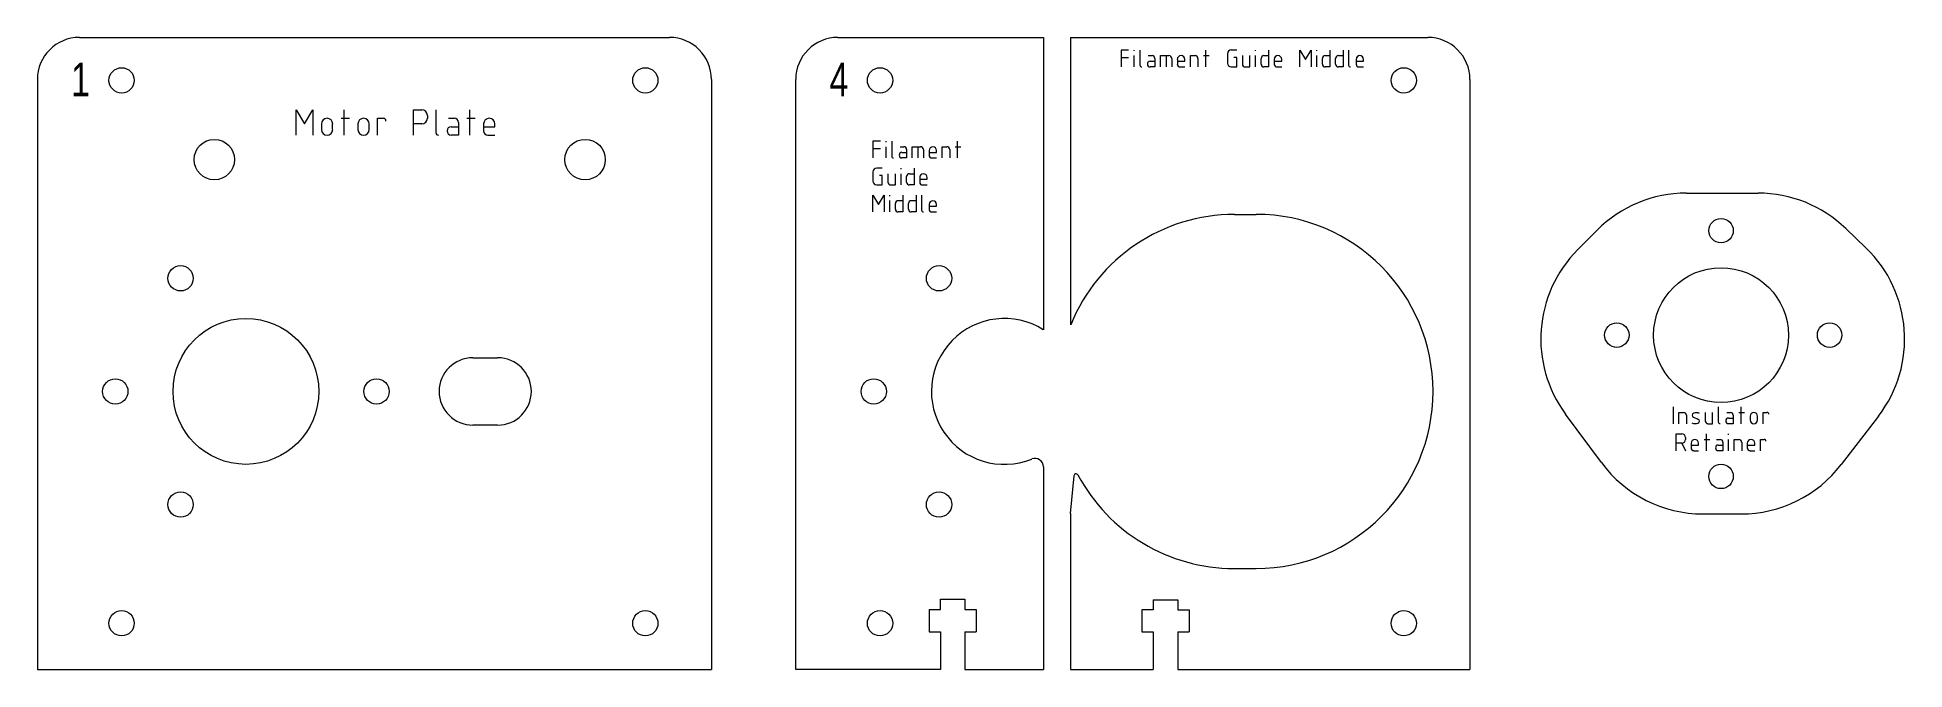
# Model space of a CAD drawing. Header units: millimetres. Extents: x 6 to 822, y 5 to 133.
# Drawn here: x 600 to 821.6, y 12.5 to 87.5 of the extents above; entities that cross this region are included whole.
import ezdxf

# ---------------------------------------------------------------- set-up
doc = ezdxf.new("R2010")
doc.units = ezdxf.units.MM
for name, color, linetype, lineweight, true_color in [('CupCake Insulator Retainer', 7, 'CONTINUOUS', 0, 0x000000), ('CupCake Insulator Retainer Text', 1, 'CONTINUOUS', 0, 0xff0000), ('Filament Guide Middle', 7, 'CONTINUOUS', 0, 0x000000), ('Filament Guide Middle Text', 1, 'CONTINUOUS', 0, 0xff0000), ('Motor Plate', 7, 'CONTINUOUS', 0, 0x000000), ('Motor Plate Text', 1, 'CONTINUOUS', 0, 0xff0000)]:
    doc.layers.add(name, color=color, linetype=linetype, lineweight=lineweight, true_color=true_color)
doc.styles.get("Standard").update_dxf_attribs({"font": 'txt', "width": 0.75})

msp = doc.modelspace()

# ---------------------------------------------------------------- texts
at = {"layer": 'Filament Guide Middle Text', "insert": (694, 84.5), "char_height": 4, "width": 100, "attachment_point": 1}
msp.add_mtext('4', dxfattribs=at)
at = {"layer": 'Motor Plate Text', "insert": (604, 84.5), "char_height": 4, "width": 100, "attachment_point": 1}
msp.add_mtext('1', dxfattribs=at)

# ---------------------------------------------------------------- linework, layer by layer
at = {"layer": 'CupCake Insulator Retainer'}
for p, q in [((795.7, 69.02), (804.2, 69.02)), ((782.8, 62.33), (785.08, 64.62)), ((814.6, 64.83), (816.99, 62.53)), ((785.6, 37.06), (781.35, 42.82)), ((818.48, 42.58), (814.06, 36.83)), ((797.67, 30.97), (802.17, 30.97))]:
    msp.add_line(p, q, dxfattribs=at)
for centre, radius in [((799.8, 64.57), 1.45), ((799.8, 52.18), 8), ((787.43, 52.18), 1.45), ((812.68, 52.18), 1.45), ((799.8, 35.42), 1.45)]:
    msp.add_circle(centre, radius, dxfattribs=at)
for centre, start, end in [((795.7, 54.02), 90, 135.0578), ((804.2, 54.02), 46.0766, 90), ((793.41, 51.73), 135.0578, 216.4572), ((806.59, 51.72), 322.4521, 46.0766), ((797.67, 45.97), 216.4572, 270), ((802.17, 45.97), 270, 322.4521)]:
    msp.add_arc(centre, 15, start, end, dxfattribs=at)
at = {"layer": 'CupCake Insulator Retainer Text'}
for p, q in [((794.13, 43.67), (794.13, 41.67)), ((794.8, 41.67), (794.8, 43.01)), ((794.8, 43.01), (795.36, 43.01)), ((795.69, 42.67), (795.69, 41.67)), ((796.54, 42.44), (797.06, 42.22)), ((797.91, 43.01), (797.91, 42.01)), ((798.8, 41.67), (798.8, 43.01)), ((799.47, 43.67), (799.47, 41.9)), ((800.47, 43.01), (800.91, 43.01)), ((800.69, 42.34), (801.25, 42.34)), ((801.25, 42.67), (801.25, 41.67)), ((801.91, 43.01), (802.58, 43.01)), ((802.13, 43.67), (802.13, 41.67)), ((803.25, 42.56), (803.25, 42.12)), ((804.13, 42.12), (804.13, 42.56)), ((804.8, 41.67), (804.8, 43.01)), ((804.8, 43.01), (805.25, 43.01)), ((794.47, 38.47), (794.47, 40.47)), ((794.47, 40.47), (795.13, 40.47)), ((795.58, 40.03), (795.58, 39.81)), ((798.02, 40.47), (798.02, 38.47)), ((798.25, 41.67), (798.8, 41.67)), ((801.25, 41.67), (800.69, 41.67)), ((800.69, 40.36), (800.69, 40.47)), ((795.13, 39.36), (794.47, 39.36)), ((795.13, 39.36), (795.58, 38.47)), ((796.25, 39.36), (796.25, 38.81)), ((796.25, 39.14), (797.13, 39.14)), ((796.58, 38.47), (797.13, 38.47)), ((797.13, 39.14), (797.13, 39.36)), ((797.8, 39.81), (798.47, 39.81)), ((799.25, 39.81), (799.69, 39.81)), ((799.47, 39.14), (800.02, 39.14)), ((800.02, 38.47), (799.47, 38.47)), ((800.02, 39.47), (800.02, 38.47)), ((800.69, 38.47), (800.69, 39.81)), ((801.36, 38.47), (801.36, 39.81)), ((801.36, 39.81), (801.91, 39.81)), ((802.25, 39.47), (802.25, 38.47)), ((802.91, 39.36), (802.91, 38.81)), ((802.91, 39.14), (803.8, 39.14)), ((803.25, 38.47), (803.8, 38.47)), ((803.8, 39.14), (803.8, 39.36)), ((804.47, 38.47), (804.47, 39.81)), ((804.47, 39.81), (804.91, 39.81))]:
    msp.add_line(p, q, dxfattribs=at)
for centre, radius, start, end in [((795.36, 42.67), 0.333, 360, 90), ((796.64, 42.68), 0.267, 108.3, 247.8), ((796.84, 42.08), 0.902, 63.1, 108.3), ((796.96, 41.97), 0.267, 288.3, 67.79), ((800.69, 42.01), 0.333, 90, 270), ((800.91, 42.67), 0.333, 360, 90), ((803.69, 42.56), 0.444, 360, 180), ((803.69, 42.12), 0.444, 180, 360), ((805.25, 42.79), 0.222, 360, 90), ((795.13, 40.03), 0.444, 360, 90), ((796.76, 42.58), 0.902, 243.1, 288.3), ((798.25, 42.01), 0.333, 180, 270), ((799.69, 41.9), 0.222, 180, 270), ((795.13, 39.81), 0.444, 270, 360), ((796.69, 39.36), 0.444, 360, 180), ((796.58, 38.81), 0.333, 180, 270), ((799.47, 38.81), 0.333, 90, 270), ((799.69, 39.47), 0.333, 360, 90), ((801.91, 39.47), 0.333, 360, 90), ((803.36, 39.36), 0.444, 360, 180), ((803.25, 38.81), 0.333, 180, 270), ((804.91, 39.59), 0.222, 360, 90)]:
    msp.add_arc(centre, radius, start, end, dxfattribs=at)
at = {"layer": 'Filament Guide Middle'}
for p, q in [((695, 87.5), (719.38, 87.5)), ((719.38, 87.5), (719.38, 52.81)), ((722.62, 87.5), (765, 87.5)), ((722.62, 87.5), (722.62, 53.42)), ((690, 12.5), (690, 82.5)), ((770, 82.5), (770, 12.5)), ((742.08, 66.5), (744.62, 66.5)), ((719.38, 36.56), (719.38, 12.5)), ((722.62, 31.03), (723.02, 35.49)), ((722.62, 31.03), (722.62, 12.5)), ((742, 24.5), (744.62, 24.5)), ((707.17, 19.65), (707.17, 20.85)), ((707.17, 20.85), (710.08, 20.85)), ((710.08, 20.85), (710.08, 19.65)), ((732.42, 20.8), (735.32, 20.8)), ((732.42, 20.8), (732.42, 19.6)), ((735.32, 20.8), (735.32, 19.6)), ((705.82, 19.65), (707.17, 19.65)), ((705.82, 19.65), (705.82, 17)), ((710.08, 19.65), (711.42, 19.65)), ((711.42, 19.65), (711.42, 17)), ((731.08, 19.6), (731.08, 17)), ((732.42, 19.6), (731.08, 19.6)), ((735.32, 19.6), (736.67, 19.6)), ((736.67, 19.6), (736.67, 17)), ((705.82, 17), (707.17, 17)), ((707.17, 17), (707.17, 12.5)), ((710.08, 17), (710.08, 12.5)), ((710.08, 17), (711.42, 17)), ((731.08, 17), (732.42, 17)), ((732.42, 17), (732.42, 12.5)), ((735.32, 17), (735.32, 12.5)), ((735.32, 17), (736.67, 17)), ((707.17, 12.5), (690, 12.5)), ((710.08, 12.5), (719.38, 12.5)), ((722.62, 12.5), (732.42, 12.5)), ((735.32, 12.5), (770, 12.5))]:
    msp.add_line(p, q, dxfattribs=at)
for centre in [(700, 82.4), (762.15, 82.4), (707, 58.92), (699.25, 45.5), (707, 32.08), (700, 18), (762.15, 18)]:
    msp.add_circle(centre, 1.5, dxfattribs=at)
for centre, radius, start, end in [((695, 82.5), 5, 90, 180), ((765, 82.5), 5, 0, 90), ((742.08, 45.5), 21, 90, 157.8486), ((744.62, 45.5), 21, 270, 90), ((714.75, 45.5), 8.65, 57.6776, 292.0643), ((718.38, 36.56), 1, 0, 112.0643), ((723.26, 35.47), 0.25, 28.1578, 175), ((742, 45.5), 21, 208.1578, 270)]:
    msp.add_arc(centre, radius, start, end, dxfattribs=at)
at = {"layer": 'Filament Guide Middle Text'}
for p, q in [((729.5, 86), (728.61, 86)), ((728.61, 86), (728.61, 84)), ((728.61, 85.11), (729.5, 85.11)), ((730.17, 85.89), (730.17, 86)), ((730.17, 84), (730.17, 85.33)), ((730.83, 86), (730.83, 84.22)), ((731.83, 85.33), (732.28, 85.33)), ((732.06, 84.67), (732.61, 84.67)), ((732.61, 85), (732.61, 84)), ((733.28, 84), (733.28, 85.33)), ((733.28, 85.33), (734.28, 85.33)), ((733.94, 85.33), (733.94, 84)), ((734.61, 85), (734.61, 84)), ((735.28, 84.89), (735.28, 84.33)), ((735.28, 84.67), (736.17, 84.67)), ((736.17, 84.67), (736.17, 84.89)), ((736.83, 84), (736.83, 85.33)), ((736.83, 85.33), (737.39, 85.33)), ((737.72, 85), (737.72, 84)), ((738.39, 85.33), (739.06, 85.33)), ((738.61, 86), (738.61, 84)), ((741.22, 85.56), (741.22, 84.44)), ((742.33, 86), (741.67, 86)), ((742.33, 85.11), (742, 85.11)), ((742.33, 84), (742.33, 85.11)), ((743, 85.33), (743, 84.33)), ((743.89, 84), (743.89, 85.33)), ((744.56, 85.89), (744.56, 86)), ((744.56, 84), (744.56, 85.33)), ((745.22, 84.33), (745.22, 85)), ((745.56, 85.33), (746.11, 85.33)), ((746.11, 86), (746.11, 84)), ((746.78, 84.89), (746.78, 84.33)), ((746.78, 84.67), (747.67, 84.67)), ((747.67, 84.67), (747.67, 84.89)), ((749.83, 84), (749.83, 86)), ((749.83, 86), (750.5, 84.89)), ((750.5, 84.89), (751.17, 86)), ((751.17, 86), (751.17, 84)), ((751.83, 85.89), (751.83, 86)), ((751.83, 84), (751.83, 85.33)), ((752.5, 84.33), (752.5, 85)), ((752.83, 85.33), (753.39, 85.33)), ((753.39, 86), (753.39, 84)), ((754.06, 84.33), (754.06, 85)), ((754.39, 85.33), (754.94, 85.33)), ((754.94, 86), (754.94, 84)), ((755.61, 86), (755.61, 84.22)), ((756.5, 84.89), (756.5, 84.33)), ((756.5, 84.67), (757.39, 84.67)), ((757.39, 84.67), (757.39, 84.89)), ((732.61, 84), (732.06, 84)), ((735.61, 84), (736.17, 84)), ((741.67, 84), (742.33, 84)), ((743.33, 84), (743.89, 84)), ((746.11, 84), (745.56, 84)), ((747.11, 84), (747.67, 84)), ((753.39, 84), (752.83, 84)), ((754.94, 84), (754.39, 84)), ((756.83, 84), (757.39, 84)), ((700.04, 75.19), (699.15, 75.19)), ((699.15, 75.19), (699.15, 73.19)), ((699.15, 74.31), (700.04, 74.31)), ((700.71, 75.08), (700.71, 75.19)), ((700.71, 73.19), (700.71, 74.53)), ((701.38, 75.19), (701.38, 73.42)), ((702.38, 74.53), (702.82, 74.53)), ((702.6, 73.86), (703.15, 73.86)), ((703.15, 73.19), (702.6, 73.19)), ((703.15, 74.19), (703.15, 73.19)), ((703.82, 73.19), (703.82, 74.53)), ((703.82, 74.53), (704.82, 74.53)), ((704.49, 74.53), (704.49, 73.19)), ((705.15, 74.19), (705.15, 73.19)), ((705.82, 74.08), (705.82, 73.53)), ((705.82, 73.86), (706.71, 73.86)), ((706.15, 73.19), (706.71, 73.19)), ((706.71, 73.86), (706.71, 74.08)), ((707.38, 73.19), (707.38, 74.53)), ((707.38, 74.53), (707.93, 74.53)), ((708.27, 74.19), (708.27, 73.19)), ((708.93, 74.53), (709.6, 74.53)), ((709.15, 75.19), (709.15, 73.19)), ((699.15, 71.55), (699.15, 70.44)), ((700.27, 71.99), (699.6, 71.99)), ((700.27, 71.11), (699.93, 71.11)), ((700.27, 69.99), (700.27, 71.11)), ((700.93, 71.33), (700.93, 70.33)), ((701.82, 69.99), (701.82, 71.33)), ((702.49, 71.88), (702.49, 71.99)), ((702.49, 69.99), (702.49, 71.33)), ((703.15, 70.33), (703.15, 70.99)), ((703.49, 71.33), (704.04, 71.33)), ((704.04, 71.99), (704.04, 69.99)), ((699.15, 66.79), (699.15, 68.79)), ((699.15, 68.79), (699.82, 67.68)), ((699.6, 69.99), (700.27, 69.99)), ((699.82, 67.68), (700.49, 68.79)), ((700.49, 68.79), (700.49, 66.79)), ((701.15, 68.68), (701.15, 68.79)), ((701.27, 69.99), (701.82, 69.99)), ((702.71, 68.79), (702.71, 66.79)), ((704.04, 69.99), (703.49, 69.99)), ((704.27, 68.79), (704.27, 66.79)), ((704.71, 70.88), (704.71, 70.33)), ((704.71, 70.66), (705.6, 70.66)), ((704.93, 68.79), (704.93, 67.02)), ((705.04, 69.99), (705.6, 69.99)), ((705.6, 70.66), (705.6, 70.88)), ((701.15, 66.79), (701.15, 68.13)), ((701.82, 67.13), (701.82, 67.79)), ((702.15, 68.13), (702.71, 68.13)), ((702.71, 66.79), (702.15, 66.79)), ((703.38, 67.13), (703.38, 67.79)), ((703.71, 68.13), (704.27, 68.13)), ((704.27, 66.79), (703.71, 66.79)), ((705.82, 67.68), (705.82, 67.13)), ((705.82, 67.46), (706.71, 67.46)), ((706.15, 66.79), (706.71, 66.79)), ((706.71, 67.46), (706.71, 67.68))]:
    msp.add_line(p, q, dxfattribs=at)
for centre, radius, start, end in [((731.06, 84.22), 0.222, 180, 270), ((732.06, 84.33), 0.333, 90, 270), ((732.28, 85), 0.333, 0, 90), ((734.28, 85), 0.333, 0, 90), ((735.72, 84.89), 0.444, 0, 180), ((735.61, 84.33), 0.333, 180, 270), ((737.39, 85), 0.333, 0, 90), ((741.67, 85.56), 0.444, 90, 180), ((741.67, 84.44), 0.444, 180, 270), ((743.33, 84.33), 0.333, 180, 270), ((745.56, 85), 0.333, 90, 180), ((745.56, 84.33), 0.333, 180, 270), ((747.22, 84.89), 0.444, 0, 180), ((747.11, 84.33), 0.333, 180, 270), ((752.83, 85), 0.333, 90, 180), ((752.83, 84.33), 0.333, 180, 270), ((754.39, 85), 0.333, 90, 180), ((754.39, 84.33), 0.333, 180, 270), ((755.83, 84.22), 0.222, 180, 270), ((756.94, 84.89), 0.444, 0, 180), ((756.83, 84.33), 0.333, 180, 270), ((701.6, 73.42), 0.222, 180, 270), ((702.6, 73.53), 0.333, 90, 270), ((702.82, 74.19), 0.333, 0, 90), ((704.82, 74.19), 0.333, 0, 90), ((706.27, 74.08), 0.444, 0, 180), ((706.15, 73.53), 0.333, 180, 270), ((707.93, 74.19), 0.333, 0, 90), ((699.6, 71.55), 0.444, 90, 180), ((703.49, 70.99), 0.333, 90, 180), ((705.15, 70.88), 0.444, 0, 180), ((699.6, 70.44), 0.444, 180, 270), ((701.27, 70.33), 0.333, 180, 270), ((703.49, 70.33), 0.333, 180, 270), ((705.04, 70.33), 0.333, 180, 270), ((702.15, 67.79), 0.333, 90, 180), ((702.15, 67.13), 0.333, 180, 270), ((703.71, 67.79), 0.333, 90, 180), ((703.71, 67.13), 0.333, 180, 270), ((705.15, 67.02), 0.222, 180, 270), ((706.27, 67.68), 0.444, 0, 180), ((706.15, 67.13), 0.333, 180, 270)]:
    msp.add_arc(centre, radius, start, end, dxfattribs=at)
at = {"layer": 'Motor Plate'}
for p, q in [((605, 87.5), (675, 87.5)), ((600, 82.5), (600, 12.5)), ((680, 82.5), (680, 12.5)), ((651.68, 49.5), (654.62, 49.5)), ((654.62, 41.5), (651.68, 41.5)), ((600, 12.5), (680, 12.5))]:
    msp.add_line(p, q, dxfattribs=at)
for centre, radius in [((610, 82.4), 1.5), ((672.15, 82.4), 1.5), ((621, 73), 2.4), ((665, 73), 2.4), ((617, 58.92), 1.5), ((624.75, 45.5), 8.65), ((609.25, 45.5), 1.5), ((640.25, 45.5), 1.5), ((617, 32.08), 1.5), ((610, 18), 1.5), ((672.15, 18), 1.5)]:
    msp.add_circle(centre, radius, dxfattribs=at)
for centre, radius, start, end in [((605, 82.5), 5, 90, 180), ((675, 82.5), 5, 0, 90), ((651.68, 45.5), 4, 90, 270), ((654.62, 45.5), 4, 270, 90)]:
    msp.add_arc(centre, radius, start, end, dxfattribs=at)
at = {"layer": 'Motor Plate Text'}
for p, q in [((630.71, 75.9), (630.71, 78.9)), ((630.71, 78.9), (631.71, 77.23)), ((631.71, 77.23), (632.71, 78.9)), ((632.71, 78.9), (632.71, 75.9)), ((636.04, 77.9), (637.04, 77.9)), ((636.38, 78.9), (636.38, 75.9)), ((640.38, 75.9), (640.38, 77.9)), ((640.38, 77.9), (641.04, 77.9)), ((644.62, 75.9), (644.62, 78.9)), ((644.62, 78.9), (645.62, 78.9)), ((646.29, 78.23), (646.29, 77.9)), ((647.29, 78.9), (647.29, 76.23)), ((648.79, 77.9), (649.46, 77.9)), ((650.96, 77.9), (651.96, 77.9)), ((651.29, 78.9), (651.29, 75.9)), ((633.71, 77.23), (633.71, 76.57)), ((635.04, 76.57), (635.04, 77.23)), ((638.04, 77.23), (638.04, 76.57)), ((639.38, 76.57), (639.38, 77.23)), ((645.62, 77.23), (644.62, 77.23)), ((649.12, 76.9), (649.96, 76.9)), ((649.96, 75.9), (649.12, 75.9)), ((649.96, 77.4), (649.96, 75.9)), ((652.96, 77.23), (652.96, 76.4)), ((652.96, 76.9), (654.29, 76.9)), ((653.46, 75.9), (654.29, 75.9)), ((654.29, 76.9), (654.29, 77.23))]:
    msp.add_line(p, q, dxfattribs=at)
for centre, radius, start, end in [((634.38, 77.23), 0.667, 0, 180), ((638.71, 77.23), 0.667, 0, 180), ((641.04, 77.57), 0.333, 0, 90), ((645.62, 78.23), 0.667, 0, 90), ((645.62, 77.9), 0.667, 270, 0), ((649.46, 77.4), 0.5, 0, 90), ((653.62, 77.23), 0.667, 0, 180), ((634.38, 76.57), 0.667, 180, 0), ((638.71, 76.57), 0.667, 180, 0), ((647.62, 76.23), 0.333, 180, 270), ((649.12, 76.4), 0.5, 90, 270), ((653.46, 76.4), 0.5, 180, 270)]:
    msp.add_arc(centre, radius, start, end, dxfattribs=at)

msp.set_redraw_order([(e.dxf.handle, doc.entitydb.next_handle()) for e in msp.query("TEXT MTEXT ATTDEF DIMENSION ARC_DIMENSION")])  # texts and dimensions are drawn at this point

doc.saveas('drawing.dxf')
